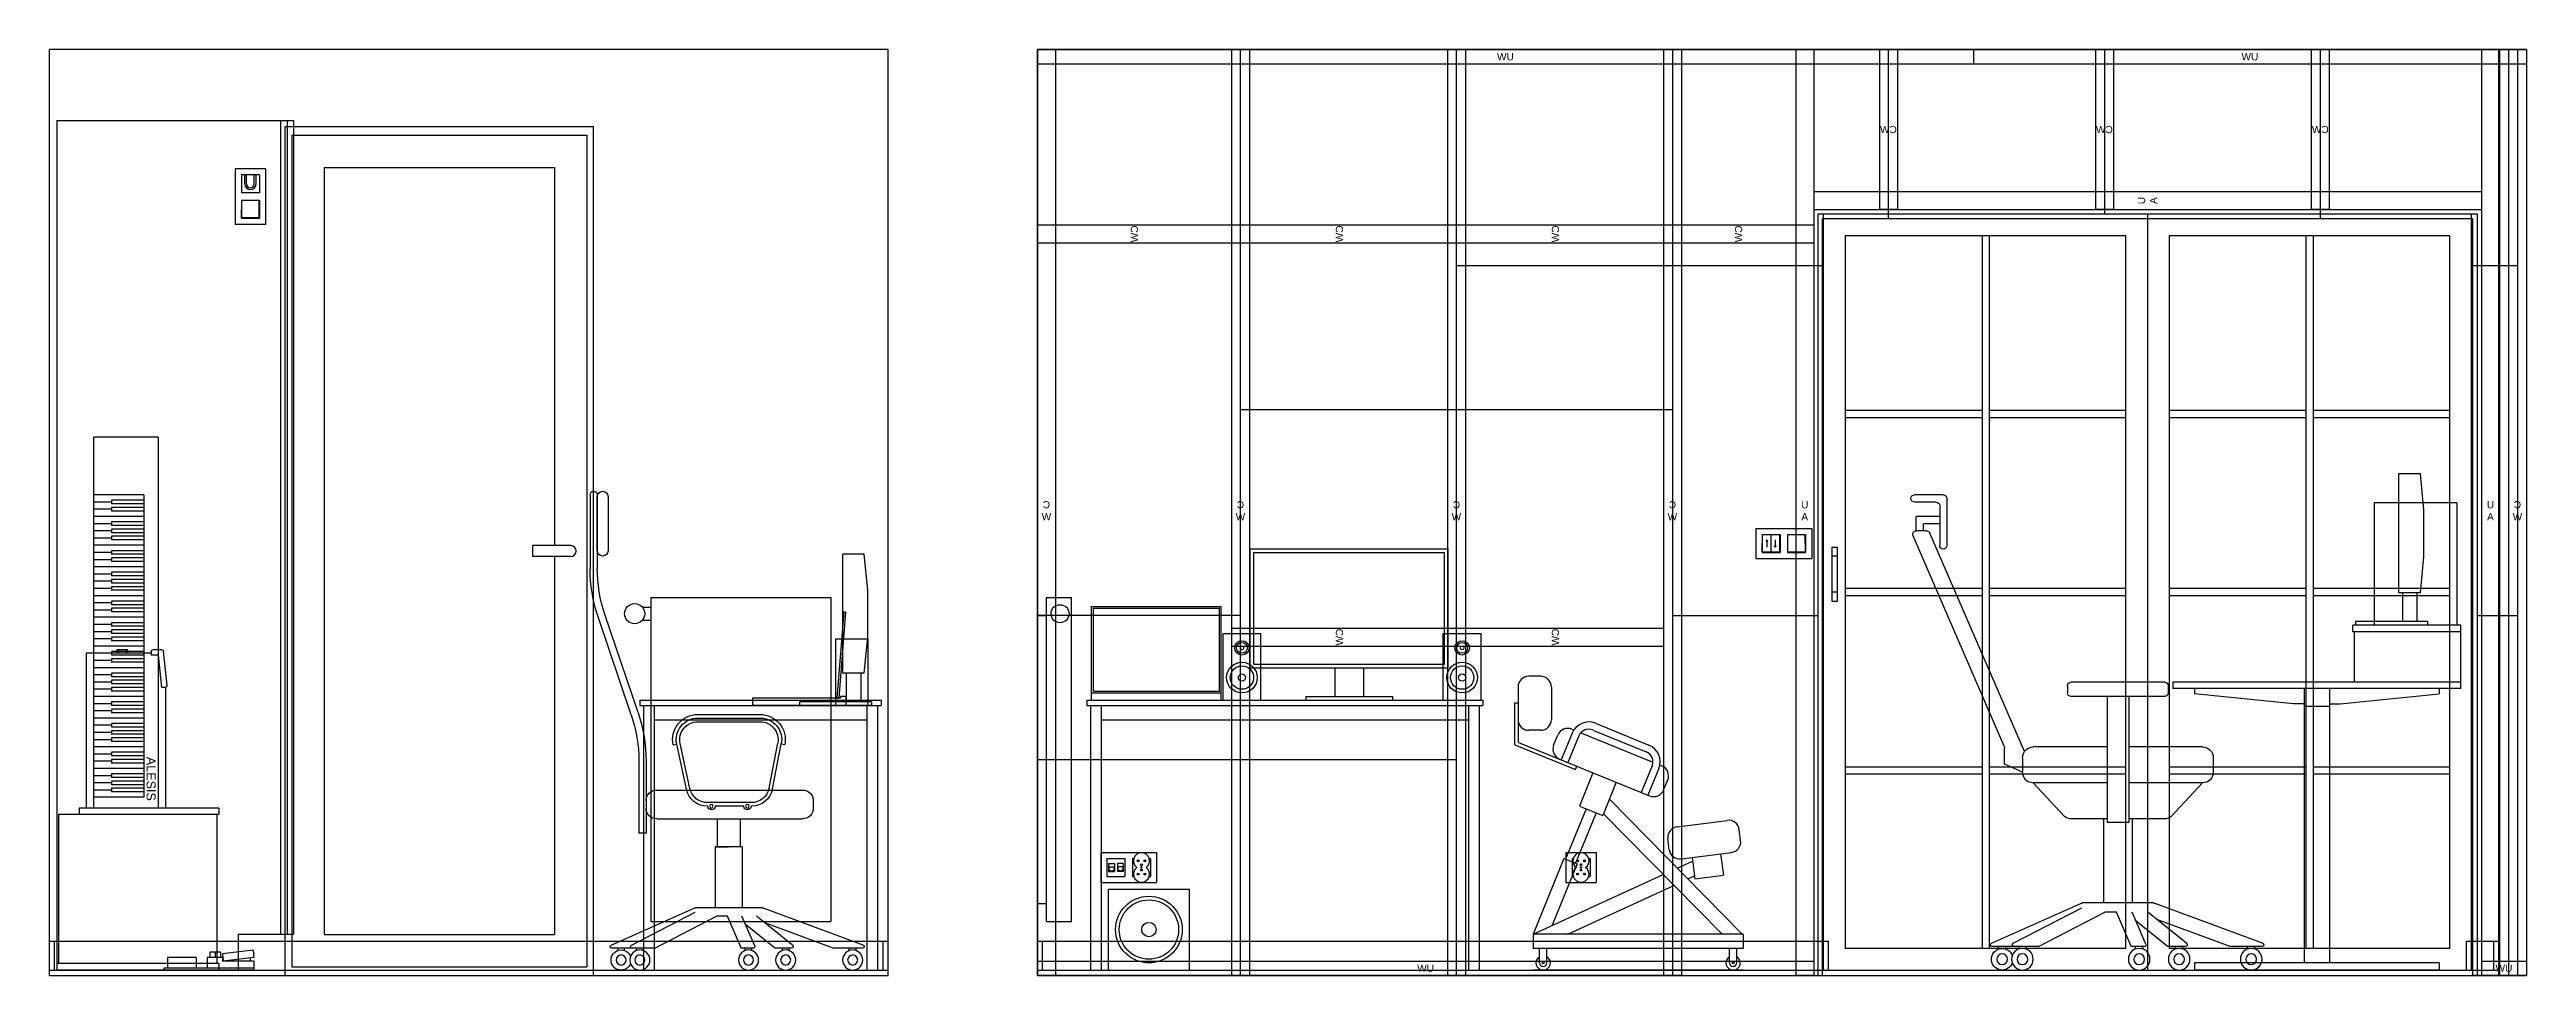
# Model space of a CAD drawing. Header units: millimetres. Extents: x 863 to 5283, y 810 to 2397.
# Drawn here: x 3984 to 4673, y 2139 to 2397 of the extents above; entities that cross this region are included whole.
import ezdxf

# ---------------------------------------------------------------- set-up
doc = ezdxf.new("R2010")
doc.units = ezdxf.units.MM
for name, color, linetype in [('Drzwi', 34, 'Continuous'), ('Elektryka - obudowy', 253, 'Continuous'), ('GK - OSB', 40, 'Continuous'), ('GK - płyta', 104, 'Continuous'), ('GK - rama', 170, 'Continuous'), ('Grzejniki', 12, 'Continuous'), ('Listwy', 9, 'Continuous'), ('Meble', 42, 'Continuous'), ('Okna', 7, 'Continuous'), ('Panele', 44, 'Continuous'), ('Urządzenia', 183, 'Continuous'), ('Ściany', 7, 'Continuous')]:
    doc.layers.add(name, color=color, linetype=linetype)

# ---------------------------------------------------------------- blocks, each defined once
blk = doc.blocks.new('Z$W@#32591')
for p, q in [((0, 231), (0, 0)), ((0, 231), (82, 231)), ((82, 231), (82, 0)), ((9, 222), (73, 222)), ((9, 222), (9, 9)), ((73, 222), (73, 117)), ((67, 114), (67, 117)), ((77.5, 117), (67, 117)), ((77.5, 114), (67, 114)), ((73, 114), (73, 9)), ((9, 9), (73, 9)), ((0, 0), (82, 0))]:
    blk.add_line(p, q)
blk.add_arc((77.5, 115.5), 1.5, 270, 90)
blk = doc.blocks.new('Z$W@#19725')
for p, q in [((0, 75), (0, 73.5)), ((0, 75), (67, 75)), ((0, 73.5), (67, 73.5)), ((1, 73.5), (1, 0)), ((4, 73.5), (4, 0)), ((4, 69.5), (63, 69.5)), ((63, 73.5), (63, 0)), ((66, 73.5), (66, 0)), ((67, 75), (67, 73.5)), ((1, 0), (4, 0)), ((63, 0), (66, 0))]:
    blk.add_line(p, q)
blk = doc.blocks.new('Z$W@#2205')
for p, q in [((1, 32), (2, 42)), ((2, 42), (8, 42)), ((8, 9), (8, 42)), ((1, 19), (1, 32)), ((2, 9), (1, 19)), ((2, 9), (8, 9)), ((3, 9), (3, 1)), ((7, 9), (7, 1)), ((0, 1), (20, 1)), ((0, 1), (0, 0)), ((0, 0), (20, 0)), ((20, 1), (20, 0))]:
    blk.add_line(p, q)
blk = doc.blocks.new('Z$W@#20042')
for p, q in [((71.18, 131.5), (71.18, 116.5)), ((72.68, 133), (72.68, 133)), ((74.18, 132), (74.18, 111.58)), ((74.18, 116.5), (74.18, 131.5)), ((76.18, 132), (76.18, 111.58)), ((72.68, 115), (72.68, 115)), ((62.86, 71.55), (72.07, 98.76)), ((64.75, 70.91), (73.96, 98.12)), ((46.25, 71), (28.95, 71)), ((46.25, 70), (28.95, 70)), ((46.25, 69), (28.95, 69)), ((23.05, 62.86), (22.07, 62.67)), ((25.47, 50.36), (23.05, 62.86)), ((26.45, 50.55), (24.04, 63.05)), ((48.45, 50.45), (51.14, 62.95)), ((49.43, 50.24), (52.11, 62.74)), ((53.09, 62.53), (52.11, 62.74)), ((60.64, 58.09), (60.64, 38)), ((62.64, 58.09), (62.64, 38)), ((57.64, 50), (17.18, 50)), ((14.18, 47), (14.18, 45)), ((57.64, 42), (17.18, 42)), ((31.36, 46.5), (43.56, 46.5)), ((31.36, 45.5), (31.46, 45.5)), ((33.46, 45.5), (41.46, 45.5)), ((34.46, 42), (34.46, 34.24)), ((40.9, 42), (40.9, 34.24)), ((43.46, 45.5), (43.56, 45.5)), ((60.64, 47), (60.64, 45)), ((60.64, 38), (62.64, 38)), ((33.96, 34.24), (41.4, 34.24)), ((33.96, 34.24), (33.96, 17.33)), ((41.4, 34.24), (37.68, 34.24)), ((41.4, 34.24), (41.4, 17.33)), ((0.3, 6.95), (28.3, 17.3)), ((19.9, 6.87), (29.94, 14.95)), ((28.46, 17.33), (46.88, 17.33)), ((30.42, 6.69), (33.99, 14.95)), ((34.31, 6.33), (38.04, 14.95)), ((38.04, 14.95), (41.05, 14.95)), ((58.18, 6.1), (41.05, 14.95)), ((64.69, 6.92), (46.98, 16.07)), ((70.32, 6.93), (47.07, 17.29)), ((8.67, 6.07), (27.62, 13.08)), ((24.94, 6.15), (32.98, 12.62)), ((0.46, 6.05), (8.51, 6.05)), ((2.3, 6.05), (4.16, 6.05)), ((2.3, 5.42), (2.3, 6.05)), ((4.16, 5.42), (4.16, 6.05)), ((20.2, 6.05), (24.65, 6.05)), ((20.91, 6.05), (22.77, 6.05)), ((20.91, 5.42), (20.91, 6.05)), ((22.77, 5.42), (22.77, 6.05)), ((30.85, 6.05), (33.89, 6.05)), ((31.23, 6.05), (33.09, 6.05)), ((31.23, 5.42), (31.23, 6.05)), ((33.09, 5.42), (33.09, 6.05)), ((58.4, 6.05), (70.13, 6.05)), ((58.4, 6.05), (64.48, 6.05)), ((61.41, 6.05), (63.27, 6.05)), ((61.41, 5.42), (61.41, 6.05)), ((63.27, 5.42), (63.27, 6.05)), ((66.64, 6.05), (68.5, 6.05)), ((66.64, 5.42), (66.64, 6.05)), ((68.5, 5.42), (68.5, 6.05))]:
    blk.add_line(p, q)
for centre, radius in [((32.46, 45.5), 0.5), ((42.51, 45.5), 0.5), ((3.23, 2.79), 2.79), ((3.23, 2.79), 1.4), ((21.84, 2.79), 2.79), ((21.84, 2.79), 1.4), ((32.16, 2.79), 2.79), ((32.16, 2.79), 1.4), ((62.34, 2.79), 2.79), ((62.34, 2.79), 1.4), ((67.57, 2.79), 1.4)]:
    blk.add_circle(centre, radius)
for centre, radius, start, end in [((72.68, 131.5), 1.5, 90, 180), ((72.68, 131.5), 1.5, 0, 90), ((75.18, 132), 1, 0, 180), ((72.68, 116.5), 1.5, 180, 270), ((34.18, 111.58), 40, 341.30828, 0), ((72.68, 116.5), 1.5, 270, 0), ((34.18, 111.58), 42, 341.30828, 0), ((28.95, 64), 7, 90, 190.93526), ((28.95, 64), 6, 90, 190.93526), ((28.95, 64), 5, 90, 190.93526), ((46.25, 64), 7, 347.86856, 90), ((46.25, 64), 6, 347.86856, 90), ((46.25, 64), 5, 347.86856, 90), ((102.64, 58.09), 42, 161.30828, 180), ((102.64, 58.09), 40, 161.30828, 180), ((17.18, 47), 3, 90, 180), ((31.36, 51.5), 6, 190.93526, 270), ((31.36, 51.5), 5, 190.93526, 270), ((43.56, 51.5), 5, 270, 347.86856), ((43.56, 51.5), 6, 270, 347.86856), ((57.64, 47), 3, 0, 90), ((17.18, 45), 3, 180, 270), ((32.46, 45.5), 1, 180, 0), ((42.46, 45.5), 1, 180, 0), ((57.64, 45), 3, 270, 0), ((28.46, 16.86), 0.465, 90, 110.29392), ((46.88, 16.86), 0.465, 66.00288, 90), ((0.46, 6.51), 0.465, 110.29392, 270), ((64.48, 6.51), 0.465, 270, 62.68314), ((70.13, 6.51), 0.465, 270, 66.00288), ((8.51, 6.51), 0.465, 270, 290.29392), ((20.2, 6.51), 0.465, 128.81867, 270), ((24.65, 6.51), 0.465, 270, 308.81867), ((30.85, 6.51), 0.465, 156.6033, 270), ((33.89, 6.51), 0.465, 270, 336.6033), ((58.4, 6.51), 0.465, 242.68314, 270), ((67.57, 2.79), 2.79, 200.21704, 159.78296)]:
    blk.add_arc(centre, radius, start, end)
blk = doc.blocks.new('Z$W@#10339')
for p, q in [((0, 18.5), (9, 18.5)), ((0, 18.5), (0, 0)), ((9, 18.5), (9, 0)), ((0, 0), (9, 0))]:
    blk.add_line(p, q)
blk = doc.blocks.new('Z$W@#2202')
for p, q in [((25.38, 25.97), (23.5, 2.04)), ((25.88, 25.93), (24, 2)), ((25.88, 25.93), (25.38, 25.97)), ((24.5, 2), (0, 2)), ((0, 2), (0, 0)), ((26, 0), (0, 0)), ((23.5, 2.04), (24, 2)), ((26, 2.5), (24.5, 2.5)), ((24.5, 2.5), (24.5, 2)), ((26, 2.5), (26, 0))]:
    blk.add_line(p, q)
blk = doc.blocks.new('Z$W@#17324')
for p, q in [((0, 34.05), (0.95, 43.55)), ((1.45, 44), (3.95, 44)), ((1.45, 33.5), (2.35, 42.5)), ((2.35, 42.5), (4.45, 42.5)), ((4.45, 43.5), (4.45, 42.5)), ((4.45, 43), (22.45, 43)), ((10.95, 44), (10.95, 43)), ((10.95, 44), (13.95, 44)), ((11.45, 44), (11.45, 43)), ((13.45, 44), (13.45, 43)), ((13.95, 44), (13.95, 43)), ((22.45, 43), (22.45, 0)), ((0.45, 33.5), (0.45, 0)), ((0.5, 33.5), (1.45, 33.5)), ((0.45, 0), (22.45, 0))]:
    blk.add_line(p, q)
for centre, start, end in [((1.45, 43.5), 90, 174.28941), ((3.95, 43.5), 0, 90), ((0.5, 34), 174.28941, 270)]:
    blk.add_arc(centre, 0.5, start, end)
blk = doc.blocks.new('Z$W@#22179')
for p, q in [((0.23, 5.49), (0, 3.5)), ((0, 3.5), (8.5, 2.5)), ((0, 2.5), (8.73, 2.5)), ((0, 2.5), (0, 0)), ((0, 0.5), (25, 0.5)), ((0, 0), (25, 0)), ((0.23, 5.49), (8.73, 4.49)), ((1, 3.38), (1, 2.5)), ((8.73, 4.49), (8.5, 2.5)), ((8.73, 3.5), (13, 3.5)), ((8.73, 3.5), (8.73, 2.5)), ((9.25, 5), (9.25, 3.5)), ((9.25, 5), (12.25, 5)), ((10.75, 5), (10.75, 3.5)), ((10.75, 5), (10.75, 3.5)), ((12.25, 5), (12.25, 3.5)), ((13, 3.5), (13, 0.5)), ((16, 3.5), (16, 0.5)), ((16, 3.5), (24, 3.5)), ((24, 3.5), (24, 0.5)), ((25, 0.5), (25, 0))]:
    blk.add_line(p, q)
blk = doc.blocks.new('Z$W@#21945')
for p, q in [((0, 45), (38.8, 45)), ((0, 45), (0, 43.2)), ((0, 43.2), (44.5, 43.2)), ((0.5, 43.2), (0.5, 1.8)), ((38.8, 45), (38.8, 43.2)), ((44.5, 43.2), (44.5, 1.8)), ((0, 1.8), (45, 1.8)), ((0, 1.8), (0, 0)), ((0, 0), (45, 0)), ((45, 1.8), (45, 0))]:
    blk.add_line(p, q)
blk = doc.blocks.new('Z$W@#23808')
for p, q in [((0, 18), (0, 0)), ((0, 18), (103, 18)), ((16, 14), (16, 0)), ((16, 14), (30, 14)), ((17.5, 14), (17.5, 5)), ((18.5, 14), (18.5, 5)), ((19.5, 14), (19.5, 5)), ((20.5, 14), (20.5, 5)), ((22, 14), (22, 0)), ((23.5, 14), (23.5, 5)), ((24.5, 14), (24.5, 5)), ((25.5, 14), (25.5, 5)), ((26.5, 14), (26.5, 5)), ((27.5, 14), (27.5, 5)), ((28.5, 14), (28.5, 5)), ((30, 14), (30, 0)), ((30, 14), (44, 14)), ((31.5, 14), (31.5, 5)), ((32.5, 14), (32.5, 5)), ((33.5, 14), (33.5, 5)), ((34.5, 14), (34.5, 5)), ((36, 14), (36, 0)), ((37.5, 14), (37.5, 5)), ((38.5, 14), (38.5, 5)), ((39.5, 14), (39.5, 5)), ((40.5, 14), (40.5, 5)), ((41.5, 14), (41.5, 5)), ((42.5, 14), (42.5, 5)), ((44, 14), (44, 0)), ((44, 14), (58, 14)), ((45.5, 14), (45.5, 5)), ((46.5, 14), (46.5, 5)), ((47.5, 14), (47.5, 5)), ((48.5, 14), (48.5, 5)), ((50, 14), (50, 0)), ((51.5, 14), (51.5, 5)), ((52.5, 14), (52.5, 5)), ((53.5, 14), (53.5, 5)), ((54.5, 14), (54.5, 5)), ((55.5, 14), (55.5, 5)), ((56.5, 14), (56.5, 5)), ((58, 14), (58, 0)), ((58, 14), (72, 14)), ((59.5, 14), (59.5, 5)), ((60.5, 14), (60.5, 5)), ((61.5, 14), (61.5, 5)), ((62.5, 14), (62.5, 5)), ((64, 14), (64, 0)), ((65.5, 14), (65.5, 5)), ((66.5, 14), (66.5, 5)), ((67.5, 14), (67.5, 5)), ((68.5, 14), (68.5, 5)), ((69.5, 14), (69.5, 5)), ((70.5, 14), (70.5, 5)), ((72, 14), (72, 0)), ((72, 14), (86, 14)), ((73.5, 14), (73.5, 5)), ((74.5, 14), (74.5, 5)), ((75.5, 14), (75.5, 5)), ((76.5, 14), (76.5, 5)), ((78, 14), (78, 0)), ((79.5, 14), (79.5, 5)), ((80.5, 14), (80.5, 5)), ((81.5, 14), (81.5, 5)), ((82.5, 14), (82.5, 5)), ((83.5, 14), (83.5, 5)), ((84.5, 14), (84.5, 5)), ((86, 14), (86, 0)), ((86, 14), (100, 14)), ((87.5, 14), (87.5, 5)), ((88.5, 14), (88.5, 5)), ((89.5, 14), (89.5, 5)), ((90.5, 14), (90.5, 5)), ((92, 14), (92, 0)), ((93.5, 14), (93.5, 5)), ((94.5, 14), (94.5, 5)), ((95.5, 14), (95.5, 5)), ((96.5, 14), (96.5, 5)), ((97.5, 14), (97.5, 5)), ((98.5, 14), (98.5, 5)), ((100, 14), (100, 0)), ((103, 18), (103, 0)), ((0, 0), (103, 0)), ((17.5, 5), (18.5, 5)), ((18, 5), (18, 0)), ((19.5, 5), (20.5, 5)), ((20, 5), (20, 0)), ((23.5, 5), (24.5, 5)), ((24, 5), (24, 0)), ((25.5, 5), (26.5, 5)), ((26, 5), (26, 0)), ((27.5, 5), (28.5, 5)), ((28, 5), (28, 0)), ((31.5, 5), (32.5, 5)), ((32, 5), (32, 0)), ((33.5, 5), (34.5, 5)), ((34, 5), (34, 0)), ((37.5, 5), (38.5, 5)), ((38, 5), (38, 0)), ((39.5, 5), (40.5, 5)), ((40, 5), (40, 0)), ((41.5, 5), (42.5, 5)), ((42, 5), (42, 0)), ((45.5, 5), (46.5, 5)), ((46, 5), (46, 0)), ((47.5, 5), (48.5, 5)), ((48, 5), (48, 0)), ((51.5, 5), (52.5, 5)), ((52, 5), (52, 0)), ((53.5, 5), (54.5, 5)), ((54, 5), (54, 0)), ((55.5, 5), (56.5, 5)), ((56, 5), (56, 0)), ((59.5, 5), (60.5, 5)), ((60, 5), (60, 0)), ((61.5, 5), (62.5, 5)), ((62, 5), (62, 0)), ((65.5, 5), (66.5, 5)), ((66, 5), (66, 0)), ((67.5, 5), (68.5, 5)), ((68, 5), (68, 0)), ((69.5, 5), (70.5, 5)), ((70, 5), (70, 0)), ((73.5, 5), (74.5, 5)), ((74, 5), (74, 0)), ((75.5, 5), (76.5, 5)), ((76, 5), (76, 0)), ((79.5, 5), (80.5, 5)), ((80, 5), (80, 0)), ((81.5, 5), (82.5, 5)), ((82, 5), (82, 0)), ((83.5, 5), (84.5, 5)), ((84, 5), (84, 0)), ((87.5, 5), (88.5, 5)), ((88, 5), (88, 0)), ((89.5, 5), (90.5, 5)), ((90, 5), (90, 0)), ((93.5, 5), (94.5, 5)), ((94, 5), (94, 0)), ((95.5, 5), (96.5, 5)), ((96, 5), (96, 0)), ((97.5, 5), (98.5, 5)), ((98, 5), (98, 0))]:
    blk.add_line(p, q)
at = {"insert": (94.89, 16), "char_height": 2.5, "width": 16.2109, "attachment_point": 5}
blk.add_mtext('{\\fArial|b0|i0|c238|p0;ALESIS}', dxfattribs=at)
blk = doc.blocks.new('Z$W@#17973')
for p, q in [((0, 236), (0, 0)), ((0, 236), (65.8, 236)), ((62.2, 236), (62.2, 10)), ((64, 236), (64, 10)), ((65.8, 236), (65.8, 10)), ((65.8, 236), (65.8, 10)), ((50.4, 10), (65.8, 10)), ((50.4, 10), (50.4, 0)), ((0, 0), (50.4, 0))]:
    blk.add_line(p, q)
blk = doc.blocks.new('Z$W@#23754')
for p, q in [((8.4, 15.5), (0, 15.5)), ((0, 15.5), (0, 0)), ((6.7, 13.8), (1.7, 13.8)), ((1.7, 13.8), (1.7, 8.8)), ((2.62, 11.3), (2.62, 13.8)), ((3.12, 11.3), (3.12, 13.8)), ((5.28, 11.3), (5.28, 13.8)), ((5.78, 11.3), (5.78, 13.8)), ((6.7, 13.8), (6.7, 8.8)), ((8.4, 15.5), (8.4, 0)), ((6.7, 8.8), (1.7, 8.8)), ((8.4, 0), (0, 0)), ((6.7, 6.7), (1.7, 6.7)), ((1.7, 6.7), (1.7, 1.7)), ((1.7, 6.7), (1.7, 1.7)), ((6.7, 6.7), (1.7, 6.7)), ((6.7, 1.7), (1.7, 1.7)), ((6.7, 1.7), (1.7, 1.7)), ((1.75, 1.75), (1.8, 6.65)), ((6.65, 1.85), (1.75, 1.85)), ((6.65, 1.75), (1.75, 1.75)), ((6.6, 6.65), (1.8, 6.65)), ((6.65, 1.75), (6.6, 6.65)), ((6.7, 6.7), (6.7, 1.7)), ((6.7, 6.7), (6.7, 1.7))]:
    blk.add_line(p, q)
for radius in [1.58, 1.08]:
    blk.add_arc((4.2, 11.3), radius, 180, 0)
blk = doc.blocks.new('Z$W@#1637')
for p, q in [((7.3, 90), (7.3, 0)), ((7.3, 90), (57.3, 90)), ((57.3, 90), (57.3, 0)), ((4.94, 87.3), (7.3, 87.3)), ((4.94, 83.7), (7.3, 83.7)), ((7.3, 0), (57.3, 0))]:
    blk.add_line(p, q)
blk.add_circle((2.8, 85.5), 2.8)
blk = doc.blocks.new('Z$W@#5282')
for p, q in [((0, 75), (0, 73.5)), ((0, 75), (110, 75)), ((0, 73.5), (110, 73.5)), ((1, 73.5), (1, 0)), ((4, 73.5), (4, 0)), ((4, 69.5), (106, 69.5)), ((106, 73.5), (106, 0)), ((109, 73.5), (109, 0)), ((110, 75), (110, 73.5)), ((1, 0), (4, 0)), ((106, 0), (109, 0))]:
    blk.add_line(p, q)
blk = doc.blocks.new('Z$W@#16878')
for p, q in [((1, 78.61), (1, 63.2)), ((7.3, 81.61), (4, 81.61)), ((10.3, 78.61), (10.3, 69.61)), ((1, 74.11), (0, 74.11)), ((0, 74.11), (0, 62.53)), ((0.16, 62.53), (16.93, 55.71)), ((1.16, 63.2), (37.56, 48.39)), ((7.3, 66.61), (4, 66.61)), ((10.9, 62.48), (12.03, 65.26)), ((16.03, 65.79), (13.01, 58.38)), ((17.88, 65.04), (14.86, 57.63)), ((15.94, 66.9), (16.5, 66.68)), ((18.42, 65.9), (38.47, 57.73)), ((21.79, 66.68), (36.61, 60.65)), ((22.54, 68.54), (37.36, 62.5)), ((16.93, 55.71), (17.31, 56.63)), ((38.26, 56.74), (35.24, 49.33)), ((40.11, 55.99), (37.09, 48.58)), ((40.39, 56.95), (40.95, 56.73)), ((21.81, 54.8), (18.04, 45.54)), ((28.29, 52.16), (24.52, 42.9)), ((41.46, 50.04), (42.6, 52.82)), ((19.89, 44.78), (14.21, 30.83)), ((22.67, 43.65), (16.99, 29.7)), ((18.04, 45.54), (24.52, 42.9)), ((57.67, 10), (24.73, 43.41)), ((63.29, 10), (26.37, 47.44)), ((45.22, 39.8), (59.11, 41.59)), ((43.01, 33.46), (42.63, 36.44)), ((62.85, 36.02), (62.46, 39)), ((13.75, 31.02), (5.19, 10)), ((17.46, 29.51), (10.5, 12.43)), ((13.75, 31.02), (17.46, 29.51)), ((45.21, 28.33), (49.47, 30.28)), ((46.37, 30.87), (60.26, 32.66)), ((49.35, 31.25), (50.12, 25.3)), ((57.28, 32.28), (58.05, 26.33)), ((5.19, 10), (41.34, 26.56)), ((14.8, 10), (44.33, 23.53)), ((48.2, 25.3), (50.01, 26.13)), ((50.12, 25.3), (58.05, 26.33)), ((5.19, 10), (5.19, 6)), ((63.54, 10), (5.19, 10)), ((63.54, 10), (63.54, 6)), ((63.54, 6), (5.19, 6)), ((63.54, 0), (5.19, 0)), ((6.99, 2), (6.99, 6)), ((8.99, 2), (8.99, 6)), ((59.75, 2), (59.75, 6)), ((61.75, 2), (61.75, 6))]:
    blk.add_line(p, q)
for centre in [(7.99, 2), (60.75, 2)]:
    blk.add_circle(centre, 0.25)
for centre, radius, start, end in [((4, 78.61), 3, 90, 180), ((7.3, 78.61), 3, 0, 90), ((4, 69.61), 3, 180, 270), ((7.3, 69.61), 3, 270, 0), ((20.66, 63.91), 5, 67.8502, 157.8502), ((13.68, 61.35), 3, 157.8502, 247.8502), ((14.81, 64.13), 3, 67.8502, 157.8502), ((20.66, 63.91), 3, 67.8502, 157.8502), ((35.48, 57.87), 5, 337.8502, 67.85019), ((35.48, 57.87), 3, 337.8502, 67.85019), ((39.82, 53.95), 3, 337.8502, 67.8502), ((38.69, 51.17), 3, 247.8502, 337.8502), ((59.49, 38.61), 3, 7.36095, 97.36095), ((45.6, 36.82), 3, 97.36095, 187.36095), ((59.87, 35.64), 3, 277.36095, 7.36095), ((45.99, 33.85), 3, 187.36095, 277.36095), ((7.99, 2), 2, 120, 60), ((7.99, 2), 1, 180, 0), ((60.75, 2), 2, 120, 60), ((60.75, 2), 1, 180, 0)]:
    blk.add_arc(centre, radius, start, end)
blk = doc.blocks.new('Z$W@#32659')
for p, q in [((0, 0), (0, 26)), ((0, 26), (36, 26)), ((0.5, 2.5), (0.5, 25.5)), ((0.5, 25.5), (35.5, 25.5)), ((35.5, 2.5), (35.5, 25.5)), ((36, 0), (36, 26)), ((0, 2), (36, 2)), ((0, 0), (36, 0)), ((0.5, 2.5), (35.5, 2.5))]:
    blk.add_line(p, q)
blk = doc.blocks.new('Z$W@#2298')
for p, q in [((0, 9), (0, 42)), ((0, 42), (55, 42)), ((55, 9), (55, 42)), ((1, 10), (1, 41)), ((1, 41), (54, 41)), ((54, 10), (54, 41)), ((0, 9), (55, 9)), ((1, 10), (54, 10)), ((23.5, 9), (23.5, 1)), ((31.5, 9), (31.5, 1)), ((15.5, 1), (15.5, 0)), ((15.5, 1), (39.5, 1)), ((15.5, 0), (39.5, 0)), ((39.5, 1), (39.5, 0))]:
    blk.add_line(p, q)
blk = doc.blocks.new('Z$W@#11501')
for p, q in [((0, 0), (0, 18.5)), ((0, 18.5), (10.5, 18.5)), ((10.5, 0), (10.5, 18.5)), ((0, 0), (10.5, 0))]:
    blk.add_line(p, q)
for centre, radius in [((5.25, 14.5), 2), ((5.25, 14.5), 1.5), ((5.25, 14.5), 0.5), ((5.25, 6.25), 4.25), ((5.25, 6.25), 3.25), ((5.25, 6.25), 1)]:
    blk.add_circle(centre, radius)
blk = doc.blocks.new('Z$W@#13176')
for p, q in [((0, 0), (0, 18.5)), ((0, 18.5), (10.5, 18.5)), ((10.5, 0), (10.5, 18.5)), ((0, 0), (10.5, 0))]:
    blk.add_line(p, q)
for centre, radius in [((5.25, 14.5), 2), ((5.25, 14.5), 1.5), ((5.25, 14.5), 0.5), ((5.25, 6.25), 4.25), ((5.25, 6.25), 3.25), ((5.25, 6.25), 1)]:
    blk.add_circle(centre, radius)
blk = doc.blocks.new('Z$W@#3376')
for p, q in [((0, 0), (0, 22.5)), ((0, 22.5), (22.5, 22.5)), ((22.5, 0), (22.5, 22.5)), ((0, 0), (22.5, 0))]:
    blk.add_line(p, q)
for radius in [9.25, 8.25, 2]:
    blk.add_circle((11.25, 11.25), radius)
blk = doc.blocks.new('Z$W@#8605')
for p, q in [((88.01, 131), (88.01, 117.92)), ((89.01, 132), (97.01, 132)), ((98.01, 131), (98.01, 131)), ((90.01, 129), (90.01, 117.92)), ((90.01, 126), (96.51, 126)), ((90.01, 124), (94.51, 124)), ((91.01, 130), (97.01, 130)), ((94.51, 122), (94.51, 124)), ((96.51, 122), (96.51, 126)), ((66.46, 60.73), (92.75, 121.4)), ((72.09, 62.19), (97.41, 120.6)), ((93.67, 122), (96.49, 122)), ((89.01, 116.92), (89.01, 116.92)), ((26.51, 79), (26.51, 77)), ((27.51, 80), (53.51, 80)), ((27.51, 76), (53.51, 76)), ((37.51, 76), (37.51, 41)), ((43.51, 76), (43.51, 41)), ((54.51, 79), (54.51, 77)), ((17.01, 62), (37.51, 62)), ((43.51, 62), (64.01, 62)), ((14.01, 59), (14.01, 55)), ((67.01, 59), (67.01, 55)), ((67.01, 55), (72.01, 57.17)), ((72.01, 57.17), (72.01, 61.79)), ((17.01, 52), (37.51, 52)), ((17.01, 52), (25.69, 42.66)), ((43.51, 52), (64.01, 52)), ((64.01, 52), (55.33, 42.66)), ((27.56, 42), (37.51, 42)), ((36.51, 42), (36.51, 18.63)), ((43.51, 42), (53.46, 42)), ((44.51, 42), (44.51, 18.63)), ((37.51, 41), (43.51, 41)), ((0.33, 7.47), (30.43, 18.6)), ((9.32, 6.53), (29.7, 14.07)), ((21.4, 7.39), (32.19, 16.07)), ((30.6, 18.63), (50.4, 18.63)), ((32.71, 7.2), (36.55, 16.07)), ((36.89, 6.8), (40.91, 16.07)), ((40.91, 16.07), (44.14, 16.07)), ((62.56, 6.56), (44.14, 16.07)), ((69.56, 7.44), (50.51, 17.28)), ((75.61, 7.46), (50.61, 18.59)), ((26.82, 6.61), (35.46, 13.57)), ((0.5, 6.5), (9.15, 6.5)), ((2.47, 6.5), (4.47, 6.5)), ((2.47, 5.83), (2.47, 6.5)), ((4.47, 5.83), (4.47, 6.5)), ((21.72, 6.5), (26.5, 6.5)), ((22.49, 6.5), (24.49, 6.5)), ((22.49, 5.83), (22.49, 6.5)), ((24.49, 5.83), (24.49, 6.5)), ((33.17, 6.5), (36.44, 6.5)), ((33.59, 6.5), (35.59, 6.5)), ((33.59, 5.83), (33.59, 6.5)), ((35.59, 5.83), (35.59, 6.5)), ((62.79, 6.5), (75.41, 6.5)), ((62.79, 6.5), (69.33, 6.5)), ((66.03, 6.5), (68.03, 6.5)), ((66.03, 5.83), (66.03, 6.5)), ((68.03, 5.83), (68.03, 6.5)), ((71.66, 6.5), (73.66, 6.5)), ((71.66, 5.83), (71.66, 6.5)), ((73.66, 5.83), (73.66, 6.5))]:
    blk.add_line(p, q)
for centre, radius in [((3.47, 3), 3), ((3.47, 3), 1.5), ((23.49, 3), 3), ((23.49, 3), 1.5), ((34.59, 3), 3), ((34.59, 3), 1.5), ((67.03, 3), 3), ((67.03, 3), 1.5), ((72.66, 3), 1.5)]:
    blk.add_circle(centre, radius)
for centre, radius, start, end in [((89.01, 131), 1, 90, 180), ((97.01, 131), 1, 0, 90), ((97.01, 131), 1, 270, 0), ((91.01, 129), 1, 90, 180), ((89.01, 117.92), 1, 180, 270), ((89.01, 117.92), 1, 270, 0), ((93.67, 121), 1, 90, 156.57131), ((96.49, 121), 1, 336.57131, 90), ((27.51, 79), 1, 90, 180), ((27.51, 77), 1, 180, 270), ((53.51, 79), 1, 0, 90), ((53.51, 77), 1, 270, 0), ((17.01, 59), 3, 90, 180), ((64.01, 59), 3, 0, 90), ((73.01, 61.79), 1, 156.57131, 180), ((17.01, 55), 3, 180, 270), ((64.01, 55), 3, 270, 0), ((27.56, 45), 3, 231.34019, 270), ((53.46, 45), 3, 270, 308.65981), ((30.6, 18.13), 0.5, 90, 110.29392), ((50.4, 18.13), 0.5, 66.00288, 90), ((0.5, 7), 0.5, 110.29392, 270), ((21.72, 7), 0.5, 128.81867, 270), ((33.17, 7), 0.5, 156.6033, 270), ((69.33, 7), 0.5, 270, 62.68314), ((75.41, 7), 0.5, 270, 66.00288), ((9.15, 7), 0.5, 270, 290.29392), ((26.5, 7), 0.5, 270, 308.81867), ((36.44, 7), 0.5, 270, 336.6033), ((62.79, 7), 0.5, 242.68314, 270), ((72.66, 3), 3, 200.21704, 159.78296)]:
    blk.add_arc(centre, radius, start, end)
blk = doc.blocks.new('Z$W@#8374')
for p, q in [((0, 80), (0, 95.8)), ((0, 95.8), (30, 95.8)), ((0, 94), (30, 94)), ((29.5, 80), (29.5, 94)), ((30, 94), (30, 95.8)), ((0, 78.2), (0, 80)), ((0, 80), (80, 80)), ((0, 78.2), (80, 78.2)), ((6, 78.2), (6, 76.7)), ((33.5, 74), (6, 76.7)), ((36.5, 78.2), (36.5, 2)), ((43.5, 78.2), (43.5, 2)), ((46.5, 74), (74, 76.7)), ((74, 78.2), (74, 76.7)), ((80, 80), (80, 78.2)), ((36.5, 74), (33.5, 74)), ((36.5, 73.2), (43.5, 73.2)), ((43.5, 74), (46.5, 74)), ((6, 2), (6, 0)), ((6, 2), (74, 2)), ((6, 0), (74, 0)), ((74, 2), (74, 0))]:
    blk.add_line(p, q)
blk = doc.blocks.new('Z$W@#32041')
for p, q in [((1, 32), (2, 42)), ((2, 42), (8, 42)), ((8, 9), (8, 42)), ((1, 19), (1, 32)), ((2, 9), (1, 19)), ((2, 9), (8, 9)), ((3, 9), (3, 1)), ((7, 9), (7, 1)), ((0, 1), (20, 1)), ((0, 1), (0, 0)), ((0, 0), (20, 0)), ((20, 1), (20, 0))]:
    blk.add_line(p, q)
blk = doc.blocks.new('Z$W@#10924')
for p, q in [((0, 34), (23, 34)), ((0, 34), (0, 0)), ((23, 34), (23, 0)), ((0, 0), (23, 0))]:
    blk.add_line(p, q)
blk = doc.blocks.new('Z$W@#7234')
for p, q in [((0, 260), (4, 260)), ((0, 260), (0, 0)), ((4, 260), (4, 0)), ((0, 0), (4, 0))]:
    blk.add_line(p, q)
at = {"insert": (2, 130), "char_height": 2, "width": 260, "attachment_point": 5, "rotation": 90}
blk.add_mtext('{\\fArial|b0|i0|c238|p0;UW}', dxfattribs=at)
blk = doc.blocks.new('Z$W@#17258')
for p, q in [((260.92, 248.49), (265.92, 248.49)), ((260.92, 248.49), (260.92, -8.71)), ((265.92, 248.49), (265.92, -8.71)), ((260.92, -8.71), (265.92, -8.71))]:
    blk.add_line(p, q)
at = {"insert": (263.42, 120.39), "char_height": 2, "width": 5, "attachment_point": 5}
blk.add_mtext('{\\fArial|b0|i0|c238|p0;C\\PW}', dxfattribs=at)
blk = doc.blocks.new('Z$W@#24116')
for p, q in [((466.71, 242.75), (471.71, 242.75)), ((466.71, 242.75), (466.71, -14.45)), ((471.71, 242.75), (471.71, -14.45)), ((466.71, -14.45), (471.71, -14.45))]:
    blk.add_line(p, q)
at = {"insert": (469.21, 114.65), "char_height": 2, "width": 5, "attachment_point": 5}
blk.add_mtext('{\\fArial|b0|i0|c238|p0;U\\PA}', dxfattribs=at)
blk = doc.blocks.new('Z$W@#806')
for p, q in [((0, 60), (5, 60)), ((0, 60), (0, 0)), ((5, 60), (5, 0)), ((0, 0), (5, 0))]:
    blk.add_line(p, q)
at = {"insert": (2.5, 30), "char_height": 2, "width": 5, "attachment_point": 5}
blk.add_mtext('{\\fArial|b0|i0|c238|p0;CW}', dxfattribs=at)
blk = doc.blocks.new('Z$W@#3077')
for p, q in [((0, 53.9), (5, 53.9)), ((0, 53.9), (0, 0)), ((5, 53.9), (5, 0)), ((0, 0), (5, 0))]:
    blk.add_line(p, q)
at = {"insert": (2.5, 26.95), "char_height": 2, "width": 5, "attachment_point": 5}
blk.add_mtext('{\\fArial|b0|i0|c238|p0;CW}', dxfattribs=at)
blk = doc.blocks.new('Z$W@#18236')
for p, q in [((243.26, 180.45), (247.26, 180.45)), ((243.26, 180.45), (243.26, -35.2)), ((247.26, 180.45), (247.26, -35.2)), ((243.26, -35.2), (247.26, -35.2))]:
    blk.add_line(p, q)
at = {"insert": (245.26, 72.62), "char_height": 2, "width": 215.65, "attachment_point": 5, "rotation": 90}
blk.add_mtext('{\\fArial|b0|i0|c238|p0;UW}', dxfattribs=at)
blk = doc.blocks.new('Z$W@#23562')
for p, q in [((0, 41.75), (5, 41.75)), ((0, 41.75), (0, 0)), ((5, 41.75), (5, 0)), ((0, 0), (5, 0))]:
    blk.add_line(p, q)
at = {"insert": (2.5, 20.875), "char_height": 2, "width": 5, "attachment_point": 5}
blk.add_mtext('{\\fArial|b0|i0|c238|p0;CW}', dxfattribs=at)
blk = doc.blocks.new('Z$W@#16964')
for p, q in [((0, 185.5), (5, 185.5)), ((0, 185.5), (0, 0)), ((5, 185.5), (5, 0)), ((0, 0), (5, 0))]:
    blk.add_line(p, q)
at = {"insert": (2.5, 92.75), "char_height": 2, "width": 5, "attachment_point": 5}
blk.add_mtext('{\\fArial|b0|i0|c238|p0;U\\PA}', dxfattribs=at)
blk = doc.blocks.new('Z$W@#15022')
for p, q in [((0, 12.75), (4, 12.75)), ((0, 12.75), (0, 0.25)), ((4, 12.75), (4, 0.25)), ((0, 0.25), (4, 0.25))]:
    blk.add_line(p, q)
at = {"insert": (2, 6.5), "char_height": 2, "width": 12.5, "attachment_point": 5, "rotation": 90}
blk.add_mtext('{\\fArial|b0|i0|c238|p0;UW}', dxfattribs=at)
blk = doc.blocks.new('Z$W@#9755')
for p, q in [((208.04, 199.61), (212.04, 199.61)), ((208.04, 199.61), (208.04, 45.96)), ((212.04, 199.61), (212.04, 45.96)), ((208.04, 45.96), (212.04, 45.96))]:
    blk.add_line(p, q)
at = {"insert": (210.04, 122.78), "char_height": 2, "width": 153.65, "attachment_point": 5, "rotation": 90}
blk.add_mtext('{\\fArial|b0|i0|c238|p0;UW}', dxfattribs=at)
blk = doc.blocks.new('Z$W@#24229')
for p, q in [((0, 44.45), (5, 44.45)), ((0, 44.45), (0, 0)), ((5, 44.45), (5, 0)), ((0, 0), (5, 0))]:
    blk.add_line(p, q)
at = {"insert": (2.5, 22.225), "char_height": 2, "width": 5, "attachment_point": 5}
blk.add_mtext('{\\fArial|b0|i0|c238|p0;CW}', dxfattribs=at)
blk = doc.blocks.new('Z$W@#16366')
for p, q in [((0, 15), (0, 0)), ((1.5, 15), (0, 15)), ((1.5, 15), (1.5, 0)), ((0, 12.5), (1.5, 12.5)), ((0, 2.5), (1.5, 2.5)), ((1.5, 0), (0, 0))]:
    blk.add_line(p, q)
blk = doc.blocks.new('Z$W@#24918')
h = blk.add_hatch(color=256)
h.paths.add_polyline_path([(1.54, 5.95, -1), (1.06, 5.95, -1)])
h.paths.add_polyline_path([(3.44, 5.95, -1), (2.96, 5.95, -1)])
h = blk.add_hatch(color=256)
h.paths.add_polyline_path([(1.54, 2.25, 1), (1.06, 2.25, 1)])
h.paths.add_polyline_path([(3.44, 2.25, 1), (2.96, 2.25, 1)])
for centre in [(1.3, 5.95), (1.3, 2.25), (2.25, 4.83), (2.25, 3.37), (3.2, 5.95), (3.2, 2.25)]:
    blk.add_circle(centre, 0.24)
for centre, start, end in [((2.25, 5.95), 304.69213, 235.30787), ((2.25, 2.25), 124.69213, 55.30787)]:
    blk.add_arc(centre, 2.25, start, end)
blk = doc.blocks.new('Z$W@#29824')
for p, q in [((0, 8.4), (8.4, 8.4)), ((0, 8.4), (0, 0)), ((8.4, 8.4), (8.4, 0)), ((0, 0), (8.4, 0)), ((1.7, 6.7), (1.7, 1.7)), ((1.7, 6.7), (2.05, 6.7)), ((1.7, 1.7), (2.05, 1.7)), ((4, 4.18), (4.4, 4.22)), ((4.18, 4.4), (4.22, 4)), ((6.35, 6.7), (6.7, 6.7)), ((6.35, 1.7), (6.7, 1.7)), ((6.7, 6.7), (6.7, 1.7))]:
    blk.add_line(p, q)
blk.add_circle((4.2, 4.2), 0.2)
blk.add_blockref('Z$W@#24918', (1.95, 0.1))
blk = doc.blocks.new('Z$W@#28526')
for p, q in [((15.5, 8.4), (0, 8.4)), ((0, 8.4), (0, 0)), ((15.5, 8.4), (15.5, 0)), ((15.5, 0), (0, 0)), ((1.7, 6.7), (1.7, 1.7)), ((2.05, 6.7), (1.7, 6.7)), ((2.05, 1.7), (1.7, 1.7)), ((4.4, 4.18), (4, 4.22)), ((4.22, 4.4), (4.18, 4)), ((6.7, 6.7), (6.35, 6.7)), ((6.7, 1.7), (6.35, 1.7)), ((6.7, 6.7), (6.7, 1.7)), ((8.8, 6.7), (8.8, 1.7)), ((13.8, 6.7), (8.8, 6.7)), ((13.8, 1.7), (8.8, 1.7)), ((9.26, 5.3), (9.26, 3.1)), ((9.26, 5.3), (10.86, 5.3)), ((9.26, 3.1), (10.86, 3.1)), ((9.36, 4.38), (9.36, 3.4)), ((9.36, 4.38), (10.76, 4.38)), ((9.36, 3.4), (9.82, 3.4)), ((9.82, 3.4), (9.82, 3.2)), ((9.82, 3.2), (10.3, 3.2)), ((10.3, 3.4), (10.3, 3.2)), ((10.3, 3.4), (10.76, 3.4)), ((10.76, 4.38), (10.76, 3.4)), ((10.86, 5.3), (10.86, 3.1)), ((13.34, 5.3), (11.74, 5.3)), ((11.74, 5.3), (11.74, 3.1)), ((13.34, 3.1), (11.74, 3.1)), ((11.84, 4.38), (11.84, 3.4)), ((13.24, 4.38), (11.84, 4.38)), ((12.3, 3.4), (11.84, 3.4)), ((12.3, 3.4), (12.3, 3.2)), ((12.78, 3.2), (12.3, 3.2)), ((13.24, 3.4), (12.78, 3.4)), ((12.78, 3.4), (12.78, 3.2)), ((13.24, 4.38), (13.24, 3.4)), ((13.34, 5.3), (13.34, 3.1)), ((13.8, 6.7), (13.8, 1.7))]:
    blk.add_line(p, q)
blk.add_circle((4.2, 4.2), 0.2)
at = {"xscale": -1}
blk.add_blockref('Z$W@#24918', (6.45, 0.1), dxfattribs=at)
blk = doc.blocks.new('Z$W@#28971')
for p, q in [((0, 8.4), (15.5, 8.4)), ((0, 8.4), (0, 0)), ((15.5, 8.4), (15.5, 0)), ((0, 0), (15.5, 0)), ((1.7, 6.7), (1.7, 1.7)), ((1.7, 6.7), (6.7, 6.7)), ((1.7, 1.7), (6.7, 1.7)), ((1.75, 1.75), (1.8, 6.65)), ((1.75, 1.85), (6.65, 1.85)), ((1.75, 1.75), (6.65, 1.75)), ((1.8, 6.65), (6.6, 6.65)), ((2.99, 5.19), (2.76, 4.72)), ((2.99, 5.19), (2.99, 3.21)), ((2.99, 5.19), (3.22, 4.72)), ((4.2, 1.75), (4.2, 6.65)), ((5.41, 3.21), (5.18, 3.68)), ((5.41, 3.21), (5.41, 5.19)), ((5.41, 3.21), (5.64, 3.68)), ((6.65, 1.75), (6.6, 6.65)), ((6.7, 6.7), (6.7, 1.7)), ((8.8, 6.7), (8.8, 1.7)), ((8.8, 6.7), (13.8, 6.7)), ((8.8, 1.7), (13.8, 1.7)), ((8.85, 1.75), (8.9, 6.65)), ((8.85, 1.85), (13.75, 1.85)), ((8.85, 1.75), (13.75, 1.75)), ((8.9, 6.65), (13.7, 6.65)), ((13.75, 1.75), (13.7, 6.65)), ((13.8, 6.7), (13.8, 1.7))]:
    blk.add_line(p, q)
blk = doc.blocks.new('Z$W@#22701')
for p, q in [((2.5, 90), (9.5, 90)), ((2.5, 0), (2.5, 90)), ((9.5, 0), (9.5, 90)), ((0, 85), (2.5, 85)), ((0, 5), (0, 85)), ((0, 5), (2.5, 5)), ((2.5, 0), (9.5, 0))]:
    blk.add_line(p, q)
blk.add_circle((6.27, 85.5), 2.5)

msp = doc.modelspace()

# ---------------------------------------------------------------- linework, layer by layer
at = {"layer": 'Drzwi'}
for p, q in [((4477.264, 2140.904), (4477.264, 2350.904)), ((4657.264, 2350.904), (4477.264, 2350.904)), ((4567.264, 2350.904), (4567.264, 2140.904)), ((4657.264, 2140.904), (4657.264, 2350.904)), ((4561.264, 2344.904), (4483.264, 2344.904)), ((4483.264, 2344.904), (4483.264, 2146.904)), ((4521.264, 2344.904), (4521.264, 2146.904)), ((4523.264, 2344.904), (4523.264, 2146.904)), ((4561.264, 2146.904), (4561.264, 2344.904)), ((4651.264, 2344.904), (4573.264, 2344.904)), ((4573.264, 2344.904), (4573.264, 2146.904)), ((4611.264, 2344.904), (4611.264, 2146.904)), ((4613.264, 2344.904), (4613.264, 2146.904)), ((4651.264, 2146.904), (4651.264, 2344.904)), ((4483.264, 2296.404), (4521.264, 2296.404)), ((4483.264, 2294.404), (4521.264, 2294.404)), ((4523.264, 2296.404), (4561.264, 2296.404)), ((4523.264, 2294.404), (4561.264, 2294.404)), ((4573.264, 2296.404), (4611.264, 2296.404)), ((4573.264, 2294.404), (4611.264, 2294.404)), ((4613.264, 2296.404), (4651.264, 2296.404)), ((4613.264, 2294.404), (4651.264, 2294.404)), ((4521.264, 2246.904), (4483.264, 2246.904)), ((4521.264, 2244.904), (4483.264, 2244.904)), ((4561.264, 2246.904), (4523.264, 2246.904)), ((4561.264, 2244.904), (4523.264, 2244.904)), ((4611.264, 2246.904), (4573.264, 2246.904)), ((4611.264, 2244.904), (4573.264, 2244.904)), ((4651.264, 2246.904), (4613.264, 2246.904)), ((4651.264, 2244.904), (4613.264, 2244.904)), ((4483.264, 2197.404), (4521.264, 2197.404)), ((4483.264, 2195.404), (4521.264, 2195.404)), ((4523.264, 2197.404), (4561.264, 2197.404)), ((4523.264, 2195.404), (4561.264, 2195.404)), ((4573.264, 2197.404), (4611.264, 2197.404)), ((4573.264, 2195.404), (4611.264, 2195.404)), ((4613.264, 2197.404), (4651.264, 2197.404)), ((4613.264, 2195.404), (4651.264, 2195.404)), ((4561.264, 2146.904), (4483.264, 2146.904)), ((4651.264, 2146.904), (4573.264, 2146.904))]:
    msp.add_line(p, q, dxfattribs=at)
at = {"layer": 'GK - OSB'}
for p, q in [((4258.864, 2139.404), (4258.864, 2396.604)), ((4258.864, 2396.604), (4315.264, 2396.604)), ((4315.264, 2139.404), (4315.264, 2396.604)), ((4315.264, 2396.604), (4435.264, 2396.604)), ((4555.264, 2396.604), (4435.264, 2396.604)), ((4435.264, 2396.604), (4435.264, 2139.404)), ((4670.014, 2396.604), (4555.264, 2396.604)), ((4555.264, 2396.604), (4555.264, 2350.954)), ((4670.014, 2396.604), (4670.014, 2139.404)), ((4475.714, 2139.404), (4475.714, 2350.954)), ((4475.714, 2350.954), (4555.264, 2350.954)), ((4555.264, 2350.954), (4658.814, 2350.954)), ((4658.814, 2350.954), (4658.814, 2139.404)), ((4315.264, 2296.604), (4435.264, 2296.604)), ((4315.264, 2239.404), (4258.864, 2239.404)), ((4435.264, 2239.404), (4475.714, 2239.404)), ((4658.814, 2239.404), (4670.014, 2239.404)), ((4315.264, 2139.404), (4258.864, 2139.404)), ((4435.264, 2139.404), (4315.264, 2139.404)), ((4435.264, 2139.404), (4474.514, 2139.404)), ((4474.514, 2139.404), (4475.714, 2139.404)), ((4660.014, 2139.404), (4670.014, 2139.404))]:
    msp.add_line(p, q, dxfattribs=at)
at = {"layer": 'GK - płyta'}
for p, q in [((4375.264, 2396.604), (4258.864, 2396.604)), ((4258.864, 2396.604), (4258.864, 2139.404)), ((4375.264, 2139.404), (4375.264, 2396.604)), ((4375.264, 2396.604), (4495.264, 2396.604)), ((4495.264, 2349.704), (4495.264, 2396.604)), ((4495.264, 2396.604), (4615.264, 2396.604)), ((4615.238, 2396.613), (4672.514, 2396.604)), ((4615.264, 2349.704), (4615.264, 2396.604)), ((4670.014, 2396.604), (4670.014, 2139.404)), ((4476.964, 2139.404), (4476.964, 2349.704)), ((4476.964, 2349.704), (4657.564, 2349.704)), ((4657.564, 2349.704), (4657.564, 2139.404)), ((4375.264, 2336.604), (4476.964, 2336.604)), ((4657.564, 2336.606), (4670.005, 2336.604)), ((4258.864, 2199.404), (4375.264, 2199.404)), ((4258.864, 2139.404), (4375.264, 2139.404)), ((4375.264, 2139.404), (4476.964, 2139.404)), ((4670.014, 2139.404), (4657.564, 2139.404))]:
    msp.add_line(p, q, dxfattribs=at)
at = {"layer": 'Listwy'}
for p, q in [((3984.421, 2148.904), (4217.421, 2148.904)), ((3985.821, 2140.904), (3985.821, 2148.904)), ((4216.021, 2140.904), (4216.021, 2148.904)), ((4258.864, 2148.904), (4478.664, 2148.904)), ((4260.264, 2140.904), (4260.264, 2148.904)), ((4478.664, 2140.904), (4478.664, 2148.904)), ((4655.864, 2148.904), (4664.764, 2148.904)), ((4655.864, 2140.904), (4655.864, 2148.904)), ((4663.364, 2148.904), (4663.364, 2140.904))]:
    msp.add_line(p, q, dxfattribs=at)
at = {"layer": 'Panele'}
for p, q in [((3984.421, 2140.904), (4217.421, 2140.904)), ((4258.864, 2140.904), (4664.764, 2140.904))]:
    msp.add_line(p, q, dxfattribs=at)
at = {"layer": 'Ściany'}
for p, q in [((3984.421, 2139.404), (3984.421, 2396.604)), ((4217.421, 2396.604), (3984.421, 2396.604)), ((4217.421, 2139.404), (4217.421, 2396.604)), ((4664.764, 2396.604), (4258.864, 2396.604)), ((4258.864, 2139.404), (4258.864, 2396.604)), ((4664.764, 2396.604), (4664.764, 2139.404)), ((4049.921, 2139.404), (4049.921, 2375.204)), ((4049.921, 2375.204), (4135.521, 2375.204)), ((4135.521, 2139.404), (4135.521, 2375.204)), ((4477.264, 2140.904), (4477.264, 2350.904)), ((4657.264, 2350.904), (4477.264, 2350.904)), ((4657.264, 2140.904), (4657.264, 2350.904)), ((3984.421, 2139.404), (4217.421, 2139.404)), ((4258.864, 2139.404), (4664.764, 2139.404))]:
    msp.add_line(p, q, dxfattribs=at)

# ---------------------------------------------------------------- block references
at = {"layer": 'Drzwi', "xscale": -1}
msp.add_blockref('Z$W@#16366', (4481.014, 2243.404), dxfattribs=at)
at = {"layer": 'Elektryka - obudowy'}
for name, p in [('Z$W@#23754', (4036.021, 2348.004)), ('Z$W@#28971', (4458.464, 2255.204)), ('Z$W@#29824', (4405.664, 2165.204))]:
    msp.add_blockref(name, p, dxfattribs=at)
at = {"layer": 'Elektryka - obudowy', "xscale": -1}
msp.add_blockref('Z$W@#28526', (4291.964, 2165.204), dxfattribs=at)
at = {"layer": 'GK - rama', "xscale": -1, "rotation": 90.00000000000001}
for name, p in [('Z$W@#7234', (4518.864, 2396.604)), ('Z$W@#9755', (4718.469, 2604.648)), ('Z$W@#16964', (4660.014, 2357.154)), ('Z$W@#3077', (4312.764, 2347.904)), ('Z$W@#806', (4372.764, 2347.904)), ('Z$W@#806', (4432.764, 2347.904)), ('Z$W@#23562', (4474.514, 2347.904)), ('Z$W@#806', (4372.764, 2235.904)), ('Z$W@#806', (4432.764, 2235.904)), ('Z$W@#18236', (4439.31, 2386.666)), ('Z$W@#15022', (4672.764, 2143.404))]:
    msp.add_blockref(name, p, dxfattribs=at)
at = {"layer": 'GK - rama', "xscale": -1}
for name, p in [('Z$W@#17258', (4524.782, 2148.114)), ('Z$W@#17258', (4578.682, 2148.114)), ('Z$W@#17258', (4638.682, 2148.114)), ('Z$W@#17258', (4698.682, 2148.114)), ('Z$W@#24116', (4941.223, 2153.854)), ('Z$W@#24229', (4497.764, 2352.154)), ('Z$W@#24229', (4557.764, 2352.154)), ('Z$W@#24229', (4617.738, 2352.163)), ('Z$W@#24116', (5131.723, 2153.854)), ('Z$W@#17258', (4933.432, 2148.114))]:
    msp.add_blockref(name, p, dxfattribs=at)
at = {"layer": 'Grzejniki'}
for name, p in [('Z$W@#1637', (4144.171, 2154.404)), ('Z$W@#22701', (4258.864, 2154.404))]:
    msp.add_blockref(name, p, dxfattribs=at)
at = {"layer": 'Meble'}
for name, p in [('Z$W@#17973', (3986.421, 2140.904)), ('Z$W@#19725', (4148.421, 2140.904)), ('Z$W@#5282', (4272.61, 2140.904)), ('Z$W@#16878', (4391.367, 2140.904))]:
    msp.add_blockref(name, p, dxfattribs=at)
for name, p, xscale in [('Z$W@#20042', (4210.763, 2140.904), -0.9999999999999996), ('Z$W@#8605', (4599.52, 2140.904), -1), ('Z$W@#8374', (4654.264, 2140.904), -1), ('Z$W@#17324', (4017.071, 2185.904), -1), ('Z$W@#21945', (4031.421, 2140.904), -1), ('Z$W@#22179', (4041.194, 2140.904), -1)]:
    msp.add_blockref(name, p, dxfattribs=dict(at, xscale=xscale))
at = {"layer": 'Okna'}
msp.add_blockref('Z$W@#32591', (4051.721, 2141.804), dxfattribs=at)
at = {"layer": 'Urządzenia', "rotation": -90.00000000000001}
msp.add_blockref('Z$W@#23808', (3996.621, 2288.904), dxfattribs=at)
at = {"layer": 'Urządzenia', "xscale": -1}
for name, p in [('Z$W@#32041', (4645.044, 2236.704)), ('Z$W@#10924', (4653.161, 2236.704)), ('Z$W@#2205', (4212.769, 2214.404))]:
    msp.add_blockref(name, p, dxfattribs=at)
at = {"layer": 'Urządzenia'}
for name, p in [('Z$W@#2298', (4317.96, 2215.904)), ('Z$W@#2202', (4179.664, 2214.404)), ('Z$W@#32659', (4273.894, 2215.904)), ('Z$W@#10339', (4202.769, 2214.404)), ('Z$W@#11501', (4310.428, 2215.904)), ('Z$W@#13176', (4371.594, 2215.904)), ('Z$W@#3376', (4278.581, 2140.904))]:
    msp.add_blockref(name, p, dxfattribs=at)

doc.saveas('drawing.dxf')
